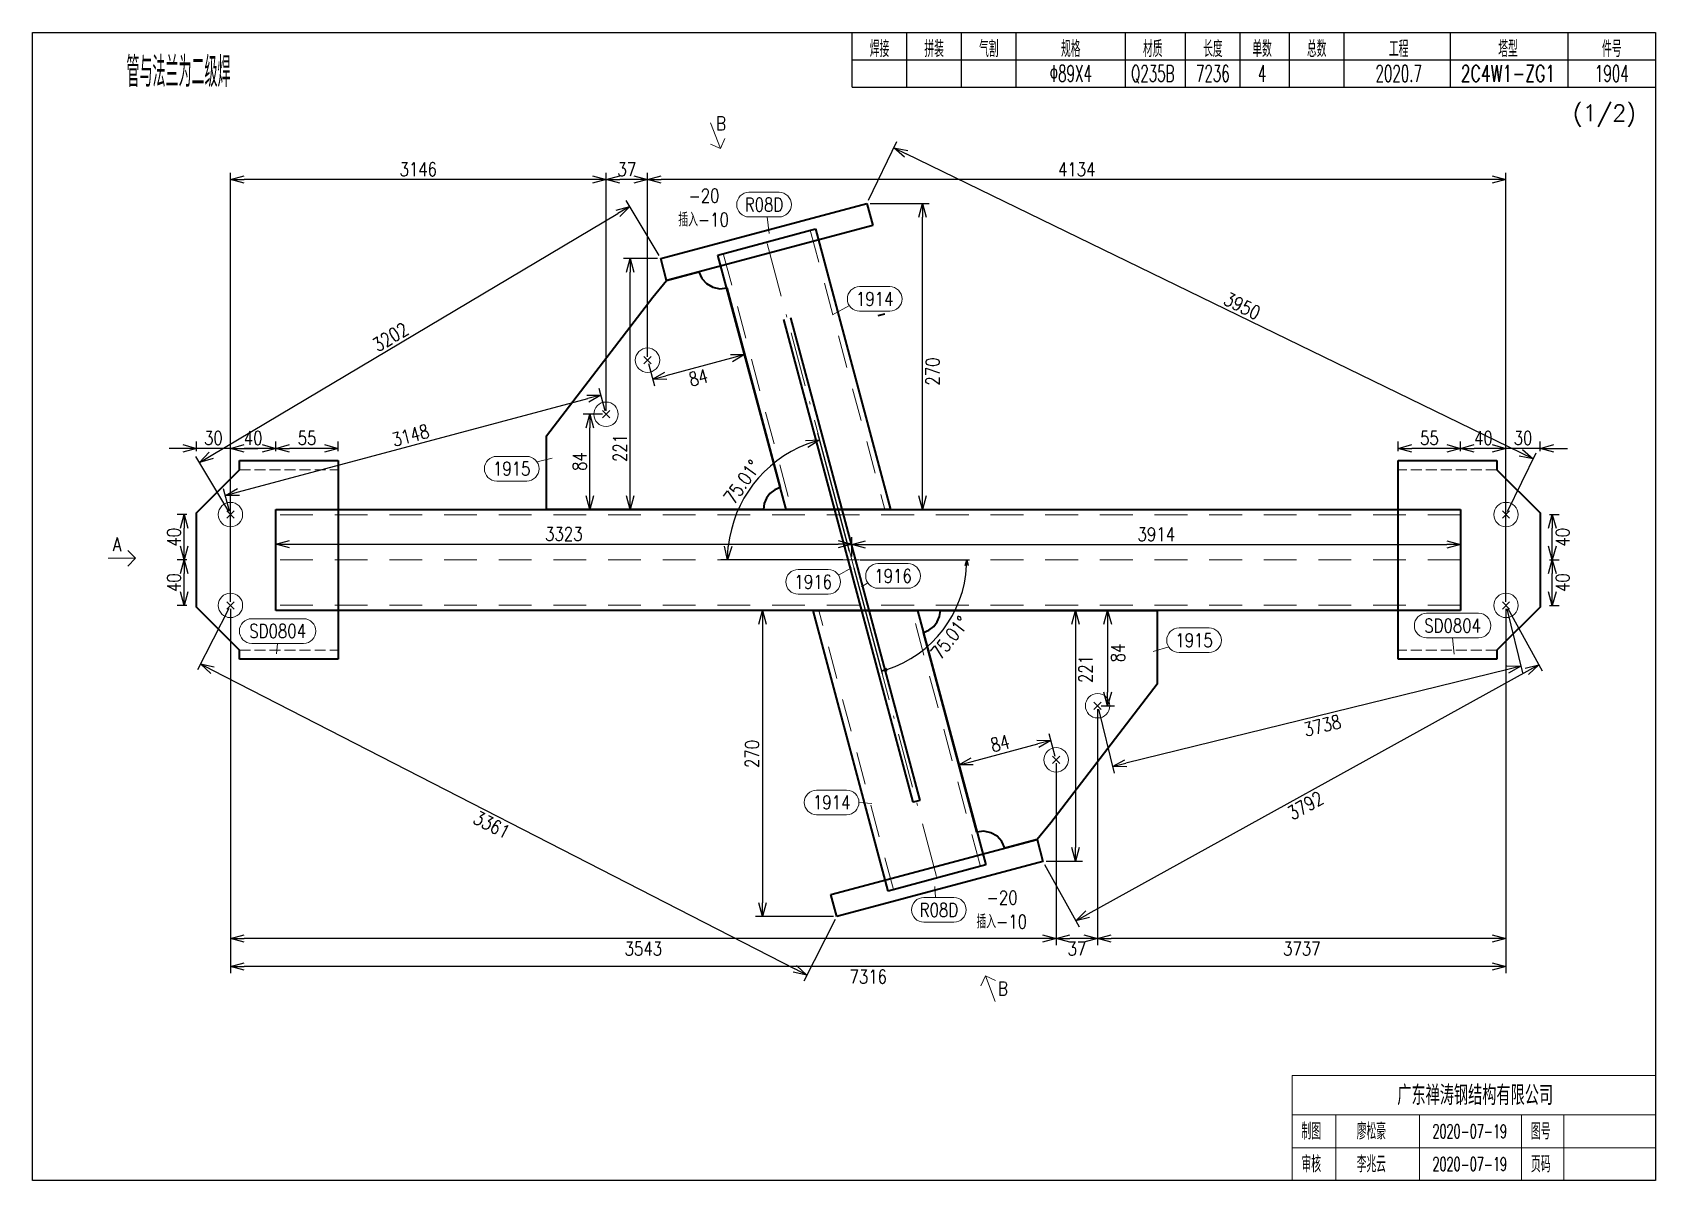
# Model space of a CAD drawing. Extents: x 154981 to 165753, y -86801 to -82885.
# Drawn here: x 157658.1 to 157955.1, y -84356.7 to -84146.7 of the extents above; entities that cross this region are included whole.
import ezdxf
from ezdxf.enums import TextEntityAlignment as Align

# ---------------------------------------------------------------- set-up
doc = ezdxf.new("R2010")
doc.units = 0
doc.header["$MEASUREMENT"] = 0
for name, pattern in [('虚线', [2.75, 2, -0.75]), ('长一点画线', [16.5, 10, -3, 0.5, -3]), ('长虚线', [10, 6, -4])]:
    doc.linetypes.add(name, pattern=pattern)
doc.layers.get('0').update_dxf_attribs({"linetype": 'CONTINUOUS', "lineweight": 25})
doc.layers.get('Defpoints').update_dxf_attribs({"linetype": 'CONTINUOUS'})
doc.layers.add('4', color=7, linetype='CONTINUOUS', lineweight=25)
doc.layers.add('5', color=7, linetype='CONTINUOUS', lineweight=25)
doc.styles.add('DimFont', font='simplex.shx', dxfattribs={"width": 0.8, "bigfont": 'gbhzfs.shx'})
doc.styles.get("Standard").update_dxf_attribs({"font": 'simplex.shx', "width": 0.7, "height": 3, "bigfont": 'gbhzfs.shx'})
doc.dimstyles.new('DHDxfDimStyleOpen30', dxfattribs={"dimtxt": 2.5, "dimasz": 2.5, "dimexe": 1.25, "dimexo": 0.625, "dimtad": 2, "dimtxsty": 'DimFont', "dimblk": 'OPEN30', "dimblk1": 'OPEN30', "dimblk2": 'OPEN30', "dimcen": 2.5, "dimadec": 0, "dimazin": 0, "dimtfac": 1, "dimtmove": 0, "dimatfit": 3, "dimfxl": 0, "dimarcsym": 0})

msp = doc.modelspace()

# ---------------------------------------------------------------- texts
at = {"layer": '4', "color": 1, "linetype": 'Continuous', "lineweight": 25}
for s, height, width, p in [('焊接', 3, 0.7, (157813.11666, -84149.66733)), ('拼装', 3, 0.7, (157823.11666, -84149.66733)), ('气割', 3, 0.7, (157833.11666, -84149.66733)), ('规格', 3, 0.7, (157848.11666, -84149.66733)), ('材质', 3, 0.7, (157863.11666, -84149.66733)), ('长度', 3, 0.7, (157874.11666, -84149.66733)), ('单数', 3, 0.7, (157883.11666, -84149.66733)), ('总数', 3, 0.7, (157893.11666, -84149.66733)), ('工程', 3, 0.7, (157908.11666, -84149.66733)), ('塔型', 3, 0.7, (157928.11666, -84149.66733)), ('件号', 3, 0.6, (157947.11666, -84149.66733)), ('管与法兰为二级焊', 5.5125, 0.6, (157684.84244, -84153.8899)), ('Φ89X4', 3, 0.6, (157848.11666, -84154.16733)), ('Q235B', 3, 0.6, (157863.11666, -84154.16733)), ('7236', 3, 0.6, (157874.11666, -84154.16733)), ('4', 3, 0.6, (157883.11666, -84154.16733)), ('2020.7', 3, 0.6, (157908.11666, -84154.16733)), ('2C4W1-ZG1', 3, 0.7, (157928.11666, -84154.16733)), ('1904', 3, 0.6, (157947.11666, -84154.16733))]:
    msp.add_text(s, height=height, dxfattribs=dict(at, width=width)).set_placement(p, align=Align.MIDDLE_CENTER)
at = {"layer": '4', "color": 2, "linetype": 'Continuous', "lineweight": 25}
msp.add_text('(1/2)', height=3, dxfattribs=at).set_placement((157945.77091, -84161.39767), align=Align.MIDDLE_CENTER)
at = {"layer": '4', "color": 1, "linetype": 'Continuous', "lineweight": 13}
msp.add_text('广东禅涛钢结构有限公司', height=3.6, dxfattribs=at).set_placement((157922.11666, -84341.06733), align=Align.MIDDLE_CENTER)
for s, height, width, p in [('制图', 3, 0.8, (157892.11666, -84347.66733)), ('廖松豪', 3, 0.7, (157903.11666, -84347.66733)), ('2020-07-19', 2.5, 0.6, (157921.11666, -84347.66733)), ('图号', 3, 0.8, (157934.11666, -84347.66733)), ('审核', 3, 0.8, (157892.11666, -84353.66733)), ('李兆云', 3, 0.7, (157903.11666, -84353.66733)), ('2020-07-19', 2.5, 0.6, (157921.11666, -84353.66733)), ('页码', 3, 0.8, (157934.11666, -84353.66733))]:
    msp.add_text(s, height=height, dxfattribs=dict(at, width=width)).set_placement(p, align=Align.MIDDLE_CENTER)
at = {"layer": '5', "color": 6, "linetype": 'Continuous', "lineweight": 13, "width": 0.8}
for s, p in [('B', (157784.10232, -84163.31566)), ('A', (157673.5939, -84240.28391)), ('B', (157835.68306, -84321.54258))]:
    msp.add_text(s, height=2.5, dxfattribs=at).set_placement(p, align=Align.MIDDLE_CENTER)
at = {"layer": '5', "color": 7, "linetype": 'Continuous', "lineweight": 18, "width": 0.8}
for s, p in [('-20', (157781.00324, -84176.53116)), ('插入-10', (157780.92279, -84180.90675)), ('-20', (157835.55486, -84304.91772)), ('插入-10', (157835.47441, -84309.29331))]:
    msp.add_text(s, height=2.5, dxfattribs=at).set_placement(p, align=Align.MIDDLE_CENTER)
at = {"layer": '5', "color": 6, "linetype": 'Continuous', "lineweight": 18, "width": 0.8}
for s, p in [('R08D', (157791.98246, -84178.15759)), ('1914', (157812.23125, -84195.39982)), ('1915', (157745.81297, -84226.4626)), ('1916', (157800.98246, -84247.15759)), ('1916', (157815.58677, -84246.08105)), ('SD0804', (157702.98246, -84256.15759)), ('SD0804', (157917.98246, -84255.15759)), ('1915', (157870.66733, -84257.83508)), ('1914', (157804.35426, -84287.49948)), ('R08D', (157823.98246, -84307.15759))]:
    msp.add_text(s, height=2.5, dxfattribs=at).set_placement(p, align=Align.MIDDLE_CENTER)

# ---------------------------------------------------------------- blocks, each defined once
blk = doc.blocks.new('_OPEN30')
at = {"color": 0, "linetype": 'ByBlock', "lineweight": -2}
for p, q in [((-1, 0.27), (0, 0)), ((0, 0), (-1, -0.27)), ((0, 0), (-1, 0))]:
    blk.add_line(p, q, dxfattribs=at)
blk = doc.blocks.new('*D210')
at = {"layer": '5', "color": 3, "linetype": 'Continuous', "lineweight": -2}
for p, q in [((157809.55, -84243.16), (157829.58, -84243.16)), ((157808.44, -84244.61), (157813.62, -84263.95))]:
    blk.add_line(p, q, dxfattribs=at)
blk.add_arc((157808.05, -84243.16), 21.03, 287.7143, 357.275, dxfattribs=at)
at = {"layer": 'Defpoints', "color": 0, "linetype": 'Continuous'}
for p in [(157808.05, -84243.16), (157809.05, -84243.16), (157808.31, -84244.12), (157827.11, -84252.05)]:
    blk.add_point(p, dxfattribs=at)
at = {"layer": '5', "color": 3, "linetype": 'Continuous', "lineweight": -2}
for p, rotation in [((157829.08, -84243.16), 88.63751925914083), ((157813.49, -84263.47), 196.3518063460729)]:
    blk.add_blockref('_OPEN30', p, dxfattribs=dict(at, rotation=rotation))
at = {"layer": '5', "color": 6, "linetype": 'Continuous', "lineweight": 18, "insert": (157826, -84257.38), "char_height": 2.5, "attachment_point": 5, "rotation": 51.6083, "style": 'DimFont'}
blk.add_mtext('75.01%%d', dxfattribs=at)
blk = doc.blocks.new('*D211')
at = {"layer": '5', "color": 3, "linetype": 'Continuous', "lineweight": -2}
for p, q in [((157807.63, -84241.59), (157801.85, -84219.99)), ((157806.43, -84243.16), (157784.06, -84243.16))]:
    blk.add_line(p, q, dxfattribs=at)
blk.add_arc((157808.05, -84243.16), 22.74, 111.292, 173.6973, dxfattribs=at)
at = {"layer": 'Defpoints', "color": 0, "linetype": 'Continuous'}
for p in [(157793.44, -84225.74), (157807.05, -84243.16), (157807.79, -84242.19), (157808.05, -84243.16)]:
    blk.add_point(p, dxfattribs=at)
at = {"layer": '5', "color": 3, "linetype": 'Continuous', "lineweight": -2, "xscale": 2.5, "yscale": 2.5, "zscale": 2.5}
for p, rotation in [((157802.17, -84221.19), 18.14066469993493), ((157785.31, -84243.16), 266.8486609044643)]:
    blk.add_blockref('_OPEN30', p, dxfattribs=dict(at, rotation=rotation))
at = {"layer": '5', "color": 4, "linetype": 'Continuous', "lineweight": 18, "insert": (157788, -84228.88), "char_height": 2.5, "attachment_point": 5, "rotation": 54.5513, "style": 'DimFont'}
blk.add_mtext('75.01%%d', dxfattribs=at)
blk = doc.blocks.new('*D212')
at = {"layer": '5', "color": 3, "linetype": 'Continuous', "lineweight": -2}
for p, q in [((157694.35, -84252.09), (157694.35, -84313.63)), ((157845.44, -84280.33), (157845.44, -84313.63)), ((157842.94, -84312.38), (157696.85, -84312.38))]:
    blk.add_line(p, q, dxfattribs=at)
at = {"layer": 'Defpoints', "color": 0, "linetype": 'Continuous'}
for p in [(157694.35, -84251.46), (157845.44, -84279.71), (157694.35, -84312.38)]:
    blk.add_point(p, dxfattribs=at)
at = {"layer": '5', "color": 3, "linetype": 'Continuous', "lineweight": -2, "xscale": 2.5, "yscale": 2.5, "zscale": 2.5, "rotation": 180}
blk.add_blockref('_OPEN30', (157694.35, -84312.38), dxfattribs=at)
at = {"layer": '5', "color": 3, "linetype": 'Continuous', "lineweight": -2, "xscale": 2.5, "yscale": 2.5, "zscale": 2.5}
blk.add_blockref('_OPEN30', (157845.44, -84312.38), dxfattribs=at)
at = {"layer": '5', "color": 6, "linetype": 'Continuous', "lineweight": 18, "insert": (157769.89, -84314.25), "char_height": 2.5, "attachment_point": 5, "line_spacing_factor": 0.6, "style": 'DimFont'}
blk.add_mtext('3543', dxfattribs=at)
blk = doc.blocks.new('*D213')
at = {"layer": '5', "color": 3, "linetype": 'Continuous', "lineweight": -2}
for p, q in [((157853.02, -84270.45), (157853.02, -84313.63)), ((157845.44, -84280.33), (157845.44, -84313.63)), ((157850.52, -84312.38), (157847.94, -84312.38))]:
    blk.add_line(p, q, dxfattribs=at)
at = {"layer": 'Defpoints', "color": 0, "linetype": 'Continuous'}
for p in [(157853.02, -84269.83), (157845.44, -84279.71), (157845.44, -84312.38)]:
    blk.add_point(p, dxfattribs=at)
at = {"layer": '5', "color": 3, "linetype": 'Continuous', "lineweight": -2, "xscale": 2.5, "yscale": 2.5, "zscale": 2.5, "rotation": 180}
blk.add_blockref('_OPEN30', (157845.44, -84312.38), dxfattribs=at)
at = {"layer": '5', "color": 3, "linetype": 'Continuous', "lineweight": -2, "xscale": 2.5, "yscale": 2.5, "zscale": 2.5}
blk.add_blockref('_OPEN30', (157853.02, -84312.38), dxfattribs=at)
at = {"layer": '5', "color": 6, "linetype": 'Continuous', "lineweight": 18, "insert": (157849.23, -84314.25), "char_height": 2.5, "attachment_point": 5, "line_spacing_factor": 0.6, "style": 'DimFont'}
blk.add_mtext('37', dxfattribs=at)
blk = doc.blocks.new('*D214')
at = {"layer": '5', "color": 3, "linetype": 'Continuous', "lineweight": -2}
for p, q in [((157927.75, -84252.09), (157927.75, -84313.63)), ((157853.02, -84270.45), (157853.02, -84313.63)), ((157925.25, -84312.38), (157855.52, -84312.38))]:
    blk.add_line(p, q, dxfattribs=at)
at = {"layer": 'Defpoints', "color": 0, "linetype": 'Continuous'}
for p in [(157927.75, -84251.46), (157853.02, -84269.83), (157853.02, -84312.38)]:
    blk.add_point(p, dxfattribs=at)
at = {"layer": '5', "color": 3, "linetype": 'Continuous', "lineweight": -2, "xscale": 2.5, "yscale": 2.5, "zscale": 2.5, "rotation": 180}
blk.add_blockref('_OPEN30', (157853.02, -84312.38), dxfattribs=at)
at = {"layer": '5', "color": 3, "linetype": 'Continuous', "lineweight": -2, "xscale": 2.5, "yscale": 2.5, "zscale": 2.5}
blk.add_blockref('_OPEN30', (157927.75, -84312.38), dxfattribs=at)
at = {"layer": '5', "color": 6, "linetype": 'Continuous', "lineweight": 18, "insert": (157890.39, -84314.25), "char_height": 2.5, "attachment_point": 5, "line_spacing_factor": 0.6, "style": 'DimFont'}
blk.add_mtext('3737', dxfattribs=at)
blk = doc.blocks.new('*D215')
at = {"layer": '5', "color": 3, "linetype": 'Continuous', "lineweight": -2}
for p, q in [((157694.35, -84250.84), (157694.35, -84172.32)), ((157763.07, -84215.87), (157763.07, -84172.32)), ((157760.57, -84173.57), (157696.85, -84173.57))]:
    blk.add_line(p, q, dxfattribs=at)
at = {"layer": 'Defpoints', "color": 0, "linetype": 'Continuous'}
for p in [(157694.35, -84173.57), (157763.07, -84216.5), (157694.35, -84251.46)]:
    blk.add_point(p, dxfattribs=at)
at = {"layer": '5', "color": 3, "linetype": 'Continuous', "lineweight": -2, "xscale": 2.5, "yscale": 2.5, "zscale": 2.5, "rotation": 180}
blk.add_blockref('_OPEN30', (157694.35, -84173.57), dxfattribs=at)
at = {"layer": '5', "color": 3, "linetype": 'Continuous', "lineweight": -2, "xscale": 2.5, "yscale": 2.5, "zscale": 2.5}
blk.add_blockref('_OPEN30', (157763.07, -84173.57), dxfattribs=at)
at = {"layer": '5', "color": 6, "linetype": 'Continuous', "lineweight": 18, "insert": (157728.71, -84171.7), "char_height": 2.5, "attachment_point": 5, "line_spacing_factor": 0.6, "style": 'DimFont'}
blk.add_mtext('3146', dxfattribs=at)
blk = doc.blocks.new('*D216')
at = {"layer": '5', "color": 3, "linetype": 'Continuous', "lineweight": -2}
for p, q in [((157763.07, -84215.87), (157763.07, -84172.32)), ((157770.66, -84205.99), (157770.66, -84172.32)), ((157768.16, -84173.57), (157765.57, -84173.57))]:
    blk.add_line(p, q, dxfattribs=at)
at = {"layer": 'Defpoints', "color": 0, "linetype": 'Continuous'}
for p in [(157763.07, -84173.57), (157770.66, -84206.61), (157763.07, -84216.5)]:
    blk.add_point(p, dxfattribs=at)
at = {"layer": '5', "color": 3, "linetype": 'Continuous', "lineweight": -2, "xscale": 2.5, "yscale": 2.5, "zscale": 2.5, "rotation": 180}
blk.add_blockref('_OPEN30', (157763.07, -84173.57), dxfattribs=at)
at = {"layer": '5', "color": 3, "linetype": 'Continuous', "lineweight": -2, "xscale": 2.5, "yscale": 2.5, "zscale": 2.5}
blk.add_blockref('_OPEN30', (157770.66, -84173.57), dxfattribs=at)
at = {"layer": '5', "color": 6, "linetype": 'Continuous', "lineweight": 18, "insert": (157766.87, -84171.7), "char_height": 2.5, "attachment_point": 5, "line_spacing_factor": 0.6, "style": 'DimFont'}
blk.add_mtext('37', dxfattribs=at)
blk = doc.blocks.new('*D217')
at = {"layer": '5', "color": 3, "linetype": 'Continuous', "lineweight": -2}
for p, q in [((157770.66, -84205.99), (157770.66, -84172.32)), ((157927.75, -84250.84), (157927.75, -84172.32)), ((157925.25, -84173.57), (157773.16, -84173.57))]:
    blk.add_line(p, q, dxfattribs=at)
at = {"layer": 'Defpoints', "color": 0, "linetype": 'Continuous'}
for p in [(157770.66, -84173.57), (157770.66, -84206.61), (157927.75, -84251.46)]:
    blk.add_point(p, dxfattribs=at)
at = {"layer": '5', "color": 3, "linetype": 'Continuous', "lineweight": -2, "xscale": 2.5, "yscale": 2.5, "zscale": 2.5, "rotation": 180}
blk.add_blockref('_OPEN30', (157770.66, -84173.57), dxfattribs=at)
at = {"layer": '5', "color": 3, "linetype": 'Continuous', "lineweight": -2, "xscale": 2.5, "yscale": 2.5, "zscale": 2.5}
blk.add_blockref('_OPEN30', (157927.75, -84173.57), dxfattribs=at)
at = {"layer": '5', "color": 6, "linetype": 'Continuous', "lineweight": 18, "insert": (157849.21, -84171.7), "char_height": 2.5, "attachment_point": 5, "line_spacing_factor": 0.6, "style": 'DimFont'}
blk.add_mtext('4134', dxfattribs=at)
blk = doc.blocks.new('*D218')
at = {"layer": '5', "color": 3, "linetype": 'Continuous', "lineweight": -2}
for p, q in [((157694.35, -84252.09), (157694.35, -84318.75)), ((157927.75, -84252.09), (157927.75, -84318.75)), ((157925.25, -84317.5), (157696.85, -84317.5))]:
    blk.add_line(p, q, dxfattribs=at)
at = {"layer": 'Defpoints', "color": 0, "linetype": 'Continuous'}
for p in [(157694.35, -84251.46), (157927.75, -84251.46), (157694.35, -84317.5)]:
    blk.add_point(p, dxfattribs=at)
at = {"layer": '5', "color": 3, "linetype": 'Continuous', "lineweight": -2, "xscale": 2.5, "yscale": 2.5, "zscale": 2.5, "rotation": 180}
blk.add_blockref('_OPEN30', (157694.35, -84317.5), dxfattribs=at)
at = {"layer": '5', "color": 3, "linetype": 'Continuous', "lineweight": -2, "xscale": 2.5, "yscale": 2.5, "zscale": 2.5}
blk.add_blockref('_OPEN30', (157927.75, -84317.5), dxfattribs=at)
at = {"layer": '5', "color": 6, "linetype": 'Continuous', "lineweight": 18, "insert": (157811.05, -84319.38), "char_height": 2.5, "attachment_point": 5, "line_spacing_factor": 0.6, "style": 'DimFont'}
blk.add_mtext('7316', dxfattribs=at)
blk = doc.blocks.new('*D219')
at = {"layer": '5', "color": 3, "linetype": 'Continuous', "lineweight": -2}
for p, q in [((157845.28, -84279.11), (157844.16, -84274.94)), ((157828.45, -84283.61), (157827.33, -84279.44)), ((157830.07, -84280), (157842.07, -84276.79))]:
    blk.add_line(p, q, dxfattribs=at)
at = {"layer": 'Defpoints', "color": 0, "linetype": 'Continuous'}
for p in [(157844.48, -84276.15), (157845.44, -84279.71), (157828.61, -84284.21)]:
    blk.add_point(p, dxfattribs=at)
at = {"layer": '5', "color": 3, "linetype": 'Continuous', "lineweight": -2, "xscale": 2.5, "yscale": 2.5, "zscale": 2.5}
for p, rotation in [((157844.48, -84276.15), 14.98932560560246), ((157827.66, -84280.65), 194.9893256056025)]:
    blk.add_blockref('_OPEN30', p, dxfattribs=dict(at, rotation=rotation))
at = {"layer": '5', "color": 6, "linetype": 'Continuous', "lineweight": 18, "insert": (157835.17, -84276.7), "char_height": 2.5, "attachment_point": 5, "rotation": 14.9893, "line_spacing_factor": 0.6, "style": 'DimFont'}
blk.add_mtext('84', dxfattribs=at)
blk = doc.blocks.new('*D220')
at = {"layer": '5', "color": 3, "linetype": 'Continuous', "lineweight": -2}
for p, q in [((157853.65, -84252.4), (157856.11, -84252.4)), ((157854.86, -84254.9), (157854.86, -84267.33)), ((157853.65, -84269.83), (157856.11, -84269.83))]:
    blk.add_line(p, q, dxfattribs=at)
at = {"layer": 'Defpoints', "color": 0, "linetype": 'Continuous'}
for p in [(157853.02, -84252.4), (157853.02, -84269.83), (157854.86, -84269.83)]:
    blk.add_point(p, dxfattribs=at)
at = {"layer": '5', "color": 3, "linetype": 'Continuous', "lineweight": -2, "xscale": 2.5, "yscale": 2.5, "zscale": 2.5}
for p, rotation in [((157854.86, -84252.4), 90), ((157854.86, -84269.83), 270)]:
    blk.add_blockref('_OPEN30', p, dxfattribs=dict(at, rotation=rotation))
at = {"layer": '5', "color": 6, "linetype": 'Continuous', "lineweight": 18, "insert": (157856.73, -84260.16), "char_height": 2.5, "attachment_point": 5, "rotation": 90, "line_spacing_factor": 0.6, "style": 'DimFont'}
blk.add_mtext('84', dxfattribs=at)
blk = doc.blocks.new('*D221')
at = {"layer": '5', "color": 3, "linetype": 'Continuous', "lineweight": -2}
for p, q in [((157762.45, -84216.5), (157758.86, -84216.5)), ((157760.11, -84231.42), (157760.11, -84219)), ((157762.45, -84233.92), (157758.86, -84233.92))]:
    blk.add_line(p, q, dxfattribs=at)
at = {"layer": 'Defpoints', "color": 0, "linetype": 'Continuous'}
for p in [(157760.11, -84216.5), (157763.07, -84216.5), (157763.07, -84233.92)]:
    blk.add_point(p, dxfattribs=at)
at = {"layer": '5', "color": 3, "linetype": 'Continuous', "lineweight": -2, "xscale": 2.5, "yscale": 2.5, "zscale": 2.5}
for p, rotation in [((157760.11, -84216.5), 90), ((157760.11, -84233.92), 270)]:
    blk.add_blockref('_OPEN30', p, dxfattribs=dict(at, rotation=rotation))
at = {"layer": '5', "color": 6, "linetype": 'Continuous', "lineweight": 18, "insert": (157758.23, -84225.16), "char_height": 2.5, "attachment_point": 5, "rotation": 90, "line_spacing_factor": 0.6, "style": 'DimFont'}
blk.add_mtext('84', dxfattribs=at)
blk = doc.blocks.new('*D222')
at = {"layer": '5', "color": 3, "linetype": 'Continuous', "lineweight": -2}
for p, q in [((157787.66, -84202.71), (157788.75, -84206.81)), ((157770.82, -84207.22), (157771.92, -84211.31)), ((157786.01, -84206.25), (157774.01, -84209.46))]:
    blk.add_line(p, q, dxfattribs=at)
at = {"layer": 'Defpoints', "color": 0, "linetype": 'Continuous'}
for p in [(157787.49, -84202.11), (157770.66, -84206.61), (157771.59, -84210.11)]:
    blk.add_point(p, dxfattribs=at)
at = {"layer": '5', "color": 3, "linetype": 'Continuous', "lineweight": -2, "xscale": 2.5, "yscale": 2.5, "zscale": 2.5}
for p, rotation in [((157788.43, -84205.6), 14.989325605646), ((157771.59, -84210.11), 194.989325605646)]:
    blk.add_blockref('_OPEN30', p, dxfattribs=dict(at, rotation=rotation))
at = {"layer": '5', "color": 6, "linetype": 'Continuous', "lineweight": 18, "insert": (157779.97, -84209.8), "char_height": 2.5, "attachment_point": 5, "rotation": 14.9893, "line_spacing_factor": 0.6, "style": 'DimFont'}
blk.add_mtext('84', dxfattribs=at)
blk = doc.blocks.new('*D223')
at = {"layer": '5', "color": 3, "linetype": 'Continuous', "lineweight": -2}
for p, q in [((157694.06, -84252.02), (157688.29, -84263.28)), ((157691.08, -84263.31), (157797.59, -84317.94)), ((157805.02, -84308.94), (157799.25, -84320.2))]:
    blk.add_line(p, q, dxfattribs=at)
at = {"layer": 'Defpoints', "color": 0, "linetype": 'Continuous'}
for p in [(157694.35, -84251.46), (157805.31, -84308.38), (157799.82, -84319.08)]:
    blk.add_point(p, dxfattribs=at)
at = {"layer": '5', "color": 3, "linetype": 'Continuous', "lineweight": -2, "xscale": 2.5, "yscale": 2.5, "zscale": 2.5}
for p, rotation in [((157688.86, -84262.17), 152.844619736021), ((157799.82, -84319.08), 332.8446197360211)]:
    blk.add_blockref('_OPEN30', p, dxfattribs=dict(at, rotation=rotation))
at = {"layer": '5', "color": 6, "linetype": 'Continuous', "lineweight": 18, "insert": (157742.15, -84291.61), "char_height": 2.5, "attachment_point": 5, "rotation": 332.8446, "line_spacing_factor": 0.6, "style": 'DimFont'}
blk.add_mtext('3361', dxfattribs=at)
blk = doc.blocks.new('*D224')
at = {"layer": '5', "color": 3, "linetype": 'Continuous', "lineweight": -2}
for p, q in [((157927.9, -84252.07), (157930.78, -84263.8)), ((157928.06, -84263.18), (157858.18, -84280.35)), ((157853.17, -84270.43), (157856.05, -84282.16))]:
    blk.add_line(p, q, dxfattribs=at)
at = {"layer": 'Defpoints', "color": 0, "linetype": 'Continuous'}
for p in [(157927.75, -84251.46), (157853.02, -84269.83), (157855.76, -84280.95)]:
    blk.add_point(p, dxfattribs=at)
at = {"layer": '5', "color": 3, "linetype": 'Continuous', "lineweight": -2, "xscale": 2.5, "yscale": 2.5, "zscale": 2.5}
for p, rotation in [((157930.49, -84262.58), 13.80533915387494), ((157855.76, -84280.95), 193.8053391538749)]:
    blk.add_blockref('_OPEN30', p, dxfattribs=dict(at, rotation=rotation))
at = {"layer": '5', "color": 6, "linetype": 'Continuous', "lineweight": 18, "insert": (157894.14, -84273.45), "char_height": 2.5, "attachment_point": 5, "rotation": 13.8053, "line_spacing_factor": 0.6, "style": 'DimFont'}
blk.add_mtext('3738', dxfattribs=at)
blk = doc.blocks.new('*D225')
at = {"layer": '5', "color": 3, "linetype": 'Continuous', "lineweight": -2}
for p, q in [((157928.06, -84252.01), (157934.36, -84263.42)), ((157931.57, -84263.54), (157851.21, -84307.94)), ((157843.32, -84298.83), (157849.63, -84310.24))]:
    blk.add_line(p, q, dxfattribs=at)
at = {"layer": 'Defpoints', "color": 0, "linetype": 'Continuous'}
for p in [(157927.75, -84251.46), (157843.02, -84298.28), (157849.02, -84309.15)]:
    blk.add_point(p, dxfattribs=at)
at = {"layer": '5', "color": 3, "linetype": 'Continuous', "lineweight": -2, "xscale": 2.5, "yscale": 2.5, "zscale": 2.5}
for p, rotation in [((157933.76, -84262.33), 28.92327149884759), ((157849.02, -84309.15), 208.9232714988476)]:
    blk.add_blockref('_OPEN30', p, dxfattribs=dict(at, rotation=rotation))
at = {"layer": '5', "color": 6, "linetype": 'Continuous', "lineweight": 18, "insert": (157891.05, -84288.07), "char_height": 2.5, "attachment_point": 5, "rotation": 28.9233, "line_spacing_factor": 0.6, "style": 'DimFont'}
blk.add_mtext('3792', dxfattribs=at)
blk = doc.blocks.new('*D226')
at = {"layer": '5', "color": 3, "linetype": 'Continuous', "lineweight": -2}
for p, q in [((157695.83, -84230.71), (157759.73, -84213.65)), ((157762.91, -84215.89), (157761.82, -84211.8)), ((157694.18, -84234.25), (157693.09, -84230.15))]:
    blk.add_line(p, q, dxfattribs=at)
at = {"layer": 'Defpoints', "color": 0, "linetype": 'Continuous'}
for p in [(157762.14, -84213), (157763.07, -84216.5), (157694.35, -84234.85)]:
    blk.add_point(p, dxfattribs=at)
at = {"layer": '5', "color": 3, "linetype": 'Continuous', "lineweight": -2, "xscale": 2.5, "yscale": 2.5, "zscale": 2.5}
for p, rotation in [((157762.14, -84213), 14.95188474047255), ((157693.41, -84231.36), 194.9518847404725)]:
    blk.add_blockref('_OPEN30', p, dxfattribs=dict(at, rotation=rotation))
at = {"layer": '5', "color": 6, "linetype": 'Continuous', "lineweight": 18, "insert": (157727.3, -84220.37), "char_height": 2.5, "attachment_point": 5, "rotation": 14.9519, "line_spacing_factor": 0.6, "style": 'DimFont'}
blk.add_mtext('3148', dxfattribs=at)
blk = doc.blocks.new('*D227')
at = {"layer": '5', "color": 3, "linetype": 'Continuous', "lineweight": -2}
for p, q in [((157772.77, -84187.49), (157766.77, -84177.42)), ((157690.82, -84224.04), (157765.26, -84179.77)), ((157694.03, -84234.31), (157688.04, -84224.24))]:
    blk.add_line(p, q, dxfattribs=at)
at = {"layer": 'Defpoints', "color": 0, "linetype": 'Continuous'}
for p in [(157767.41, -84178.49), (157773.08, -84188.03), (157694.35, -84234.85)]:
    blk.add_point(p, dxfattribs=at)
at = {"layer": '5', "color": 3, "linetype": 'Continuous', "lineweight": -2, "xscale": 2.5, "yscale": 2.5, "zscale": 2.5}
for p, rotation in [((157767.41, -84178.49), 30.73731905446522), ((157688.67, -84225.31), 210.7373190544652)]:
    blk.add_blockref('_OPEN30', p, dxfattribs=dict(at, rotation=rotation))
at = {"layer": '5', "color": 6, "linetype": 'Continuous', "lineweight": 18, "insert": (157723.61, -84202.36), "char_height": 2.5, "attachment_point": 5, "rotation": 30.7373, "line_spacing_factor": 0.6, "style": 'DimFont'}
blk.add_mtext('3202', dxfattribs=at)
blk = doc.blocks.new('*D228')
at = {"layer": '5', "color": 3, "linetype": 'Continuous', "lineweight": -2}
for p, q in [((157811.07, -84177.37), (157816.3, -84166.63)), ((157930.46, -84223.58), (157818, -84168.85)), ((157928.03, -84234.29), (157933.25, -84223.55))]:
    blk.add_line(p, q, dxfattribs=at)
at = {"layer": 'Defpoints', "color": 0, "linetype": 'Continuous'}
for p in [(157815.75, -84167.75), (157810.79, -84177.93), (157927.75, -84234.85)]:
    blk.add_point(p, dxfattribs=at)
at = {"layer": '5', "color": 3, "linetype": 'Continuous', "lineweight": -2, "xscale": 2.5, "yscale": 2.5, "zscale": 2.5}
for p, rotation in [((157815.75, -84167.75), 154.05016616982), ((157932.71, -84224.67), 334.05016616982)]:
    blk.add_blockref('_OPEN30', p, dxfattribs=dict(at, rotation=rotation))
at = {"layer": '5', "color": 6, "linetype": 'Continuous', "lineweight": 18, "insert": (157879.48, -84196.68), "char_height": 2.5, "attachment_point": 5, "rotation": 334.0502, "line_spacing_factor": 0.6, "style": 'DimFont'}
blk.add_mtext('3950', dxfattribs=at)
blk = doc.blocks.new('*D229')
at = {"layer": '5', "color": 3, "linetype": 'Continuous', "lineweight": -2}
for p, q in [((157804.68, -84252.4), (157790.44, -84252.4)), ((157791.69, -84254.9), (157791.69, -84305.88)), ((157804.68, -84308.38), (157790.44, -84308.38))]:
    blk.add_line(p, q, dxfattribs=at)
at = {"layer": 'Defpoints', "color": 0, "linetype": 'Continuous'}
for p in [(157805.31, -84252.4), (157791.69, -84308.38), (157805.31, -84308.38)]:
    blk.add_point(p, dxfattribs=at)
at = {"layer": '5', "color": 3, "linetype": 'Continuous', "lineweight": -2, "xscale": 2.5, "yscale": 2.5, "zscale": 2.5}
for p, rotation in [((157791.69, -84252.4), 90), ((157791.69, -84308.38), 270)]:
    blk.add_blockref('_OPEN30', p, dxfattribs=dict(at, rotation=rotation))
at = {"layer": '5', "color": 4, "linetype": 'Continuous', "lineweight": 18, "insert": (157789.81, -84278.64), "char_height": 2.5, "attachment_point": 5, "rotation": 90, "line_spacing_factor": 0.6, "style": 'DimFont'}
blk.add_mtext('270', dxfattribs=at)
blk = doc.blocks.new('*D230')
at = {"layer": '5', "color": 3, "linetype": 'Continuous', "lineweight": -2}
for p, q in [((157843.64, -84252.4), (157850.23, -84252.4)), ((157848.98, -84254.9), (157848.98, -84295.78)), ((157843.64, -84298.28), (157850.23, -84298.28))]:
    blk.add_line(p, q, dxfattribs=at)
at = {"layer": 'Defpoints', "color": 0, "linetype": 'Continuous'}
for p in [(157843.02, -84252.4), (157843.02, -84298.28), (157848.98, -84298.28)]:
    blk.add_point(p, dxfattribs=at)
at = {"layer": '5', "color": 3, "linetype": 'Continuous', "lineweight": -2, "xscale": 2.5, "yscale": 2.5, "zscale": 2.5}
for p, rotation in [((157848.98, -84252.4), 90), ((157848.98, -84298.28), 270)]:
    blk.add_blockref('_OPEN30', p, dxfattribs=dict(at, rotation=rotation))
at = {"layer": '5', "color": 4, "linetype": 'Continuous', "lineweight": 18, "insert": (157850.85, -84263.1), "char_height": 2.5, "attachment_point": 5, "rotation": 90, "line_spacing_factor": 0.6, "style": 'DimFont'}
blk.add_mtext('221', dxfattribs=at)
blk = doc.blocks.new('*D231')
at = {"layer": '5', "color": 3, "linetype": 'Continuous', "lineweight": -2}
for p, q in [((157772.46, -84188.03), (157766.26, -84188.03)), ((157767.51, -84231.42), (157767.51, -84190.53)), ((157772.46, -84233.92), (157766.26, -84233.92))]:
    blk.add_line(p, q, dxfattribs=at)
at = {"layer": 'Defpoints', "color": 0, "linetype": 'Continuous'}
for p in [(157767.51, -84188.03), (157773.08, -84188.03), (157773.08, -84233.92)]:
    blk.add_point(p, dxfattribs=at)
at = {"layer": '5', "color": 3, "linetype": 'Continuous', "lineweight": -2, "xscale": 2.5, "yscale": 2.5, "zscale": 2.5}
for p, rotation in [((157767.51, -84188.03), 90), ((157767.51, -84233.92), 270)]:
    blk.add_blockref('_OPEN30', p, dxfattribs=dict(at, rotation=rotation))
at = {"layer": '5', "color": 4, "linetype": 'Continuous', "lineweight": 18, "insert": (157765.64, -84222.67), "char_height": 2.5, "attachment_point": 5, "rotation": 90, "line_spacing_factor": 0.6, "style": 'DimFont'}
blk.add_mtext('221', dxfattribs=at)
blk = doc.blocks.new('*D232')
at = {"layer": '5', "color": 3, "linetype": 'Continuous', "lineweight": -2}
for p, q in [((157811.42, -84177.93), (157822.23, -84177.93)), ((157820.98, -84231.42), (157820.98, -84180.43)), ((157811.42, -84233.92), (157822.23, -84233.92))]:
    blk.add_line(p, q, dxfattribs=at)
at = {"layer": 'Defpoints', "color": 0, "linetype": 'Continuous'}
for p in [(157810.79, -84177.93), (157820.98, -84177.93), (157810.79, -84233.92)]:
    blk.add_point(p, dxfattribs=at)
at = {"layer": '5', "color": 3, "linetype": 'Continuous', "lineweight": -2, "xscale": 2.5, "yscale": 2.5, "zscale": 2.5}
for p, rotation in [((157820.98, -84177.93), 90), ((157820.98, -84233.92), 270)]:
    blk.add_blockref('_OPEN30', p, dxfattribs=dict(at, rotation=rotation))
at = {"layer": '5', "color": 4, "linetype": 'Continuous', "lineweight": 18, "insert": (157822.85, -84208.69), "char_height": 2.5, "attachment_point": 5, "rotation": 90, "line_spacing_factor": 0.6, "style": 'DimFont'}
blk.add_mtext('270', dxfattribs=at)
blk = doc.blocks.new('板孔21.5')
at = {"layer": '5', "color": 7, "linetype": 'Continuous', "lineweight": 13}
for p, q in [((-0.3, -0.3), (0.3, 0.3)), ((0.3, -0.3), (-0.3, 0.3))]:
    blk.add_line(p, q, dxfattribs=at)
blk.add_circle((0, 0), 1, dxfattribs=at)
blk = doc.blocks.new('*D233')
at = {"layer": '5', "color": 3, "linetype": 'Continuous', "lineweight": -2}
for p, q in [((157686.37, -84234.85), (157684.62, -84234.85)), ((157685.87, -84240.66), (157685.87, -84237.35)), ((157686.37, -84243.16), (157684.62, -84243.16))]:
    blk.add_line(p, q, dxfattribs=at)
at = {"layer": 'Defpoints', "color": 0, "linetype": 'Continuous'}
for p in [(157685.87, -84234.85), (157686.99, -84234.85), (157686.99, -84243.16)]:
    blk.add_point(p, dxfattribs=at)
at = {"layer": '5', "color": 3, "linetype": 'Continuous', "lineweight": -2, "xscale": 2.5, "yscale": 2.5, "zscale": 2.5}
for p, rotation in [((157685.87, -84234.85), 90), ((157685.87, -84243.16), 270)]:
    blk.add_blockref('_OPEN30', p, dxfattribs=dict(at, rotation=rotation))
at = {"layer": '5', "color": 6, "linetype": 'Continuous', "lineweight": 18, "insert": (157683.99, -84239), "char_height": 2.5, "attachment_point": 5, "rotation": 90, "line_spacing_factor": 0.6, "style": 'DimFont'}
blk.add_mtext('40', dxfattribs=at)
blk = doc.blocks.new('*D234')
at = {"layer": '5', "color": 3, "linetype": 'Continuous', "lineweight": -2}
for p, q in [((157686.37, -84243.16), (157684.62, -84243.16)), ((157685.87, -84248.96), (157685.87, -84245.66)), ((157686.37, -84251.46), (157684.62, -84251.46))]:
    blk.add_line(p, q, dxfattribs=at)
at = {"layer": 'Defpoints', "color": 0, "linetype": 'Continuous'}
for p in [(157685.87, -84243.16), (157686.99, -84243.16), (157686.99, -84251.46)]:
    blk.add_point(p, dxfattribs=at)
at = {"layer": '5', "color": 3, "linetype": 'Continuous', "lineweight": -2, "xscale": 2.5, "yscale": 2.5, "zscale": 2.5}
for p, rotation in [((157685.87, -84243.16), 90), ((157685.87, -84251.46), 270)]:
    blk.add_blockref('_OPEN30', p, dxfattribs=dict(at, rotation=rotation))
at = {"layer": '5', "color": 6, "linetype": 'Continuous', "lineweight": 18, "insert": (157683.99, -84247.31), "char_height": 2.5, "attachment_point": 5, "rotation": 90, "line_spacing_factor": 0.6, "style": 'DimFont'}
blk.add_mtext('40', dxfattribs=at)
blk = doc.blocks.new('*D235')
at = {"layer": '5', "color": 3, "linetype": 'Continuous', "lineweight": -2}
for p, q in [((157685.62, -84222.74), (157683.12, -84222.74)), ((157688.12, -84223.24), (157688.12, -84221.49)), ((157694.35, -84222.74), (157688.12, -84222.74)), ((157694.35, -84223.24), (157694.35, -84221.49)), ((157696.85, -84222.74), (157699.35, -84222.74))]:
    blk.add_line(p, q, dxfattribs=at)
at = {"layer": 'Defpoints', "color": 0, "linetype": 'Continuous'}
for p in [(157688.12, -84222.74), (157688.12, -84223.86), (157694.35, -84223.86)]:
    blk.add_point(p, dxfattribs=at)
at = {"layer": '5', "color": 3, "linetype": 'Continuous', "lineweight": -2, "xscale": 2.5, "yscale": 2.5, "zscale": 2.5}
blk.add_blockref('_OPEN30', (157688.12, -84222.74), dxfattribs=at)
at = {"layer": '5', "color": 3, "linetype": 'Continuous', "lineweight": -2, "xscale": 2.5, "yscale": 2.5, "zscale": 2.5, "rotation": 180}
blk.add_blockref('_OPEN30', (157694.35, -84222.74), dxfattribs=at)
at = {"layer": '5', "color": 6, "linetype": 'Continuous', "lineweight": 18, "insert": (157691.23, -84220.86), "char_height": 2.5, "attachment_point": 5, "line_spacing_factor": 0.6, "style": 'DimFont'}
blk.add_mtext('30', dxfattribs=at)
blk = doc.blocks.new('*D236')
at = {"layer": '5', "color": 3, "linetype": 'Continuous', "lineweight": -2}
for p, q in [((157694.35, -84223.24), (157694.35, -84221.49)), ((157700.15, -84222.74), (157696.85, -84222.74)), ((157702.65, -84223.24), (157702.65, -84221.49))]:
    blk.add_line(p, q, dxfattribs=at)
at = {"layer": 'Defpoints', "color": 0, "linetype": 'Continuous'}
for p in [(157694.35, -84222.74), (157694.35, -84223.86), (157702.65, -84223.86)]:
    blk.add_point(p, dxfattribs=at)
at = {"layer": '5', "color": 3, "linetype": 'Continuous', "lineweight": -2, "xscale": 2.5, "yscale": 2.5, "zscale": 2.5, "rotation": 180}
blk.add_blockref('_OPEN30', (157694.35, -84222.74), dxfattribs=at)
at = {"layer": '5', "color": 3, "linetype": 'Continuous', "lineweight": -2, "xscale": 2.5, "yscale": 2.5, "zscale": 2.5}
blk.add_blockref('_OPEN30', (157702.65, -84222.74), dxfattribs=at)
at = {"layer": '5', "color": 6, "linetype": 'Continuous', "lineweight": 18, "insert": (157698.5, -84220.86), "char_height": 2.5, "attachment_point": 5, "line_spacing_factor": 0.6, "style": 'DimFont'}
blk.add_mtext('40', dxfattribs=at)
blk = doc.blocks.new('*D237')
at = {"layer": '5', "color": 3, "linetype": 'Continuous', "lineweight": -2}
for p, q in [((157702.65, -84223.24), (157702.65, -84221.49)), ((157711.57, -84222.74), (157705.15, -84222.74)), ((157714.07, -84223.24), (157714.07, -84221.49))]:
    blk.add_line(p, q, dxfattribs=at)
at = {"layer": 'Defpoints', "color": 0, "linetype": 'Continuous'}
for p in [(157702.65, -84222.74), (157702.65, -84223.86), (157714.07, -84223.86)]:
    blk.add_point(p, dxfattribs=at)
at = {"layer": '5', "color": 3, "linetype": 'Continuous', "lineweight": -2, "xscale": 2.5, "yscale": 2.5, "zscale": 2.5, "rotation": 180}
blk.add_blockref('_OPEN30', (157702.65, -84222.74), dxfattribs=at)
at = {"layer": '5', "color": 3, "linetype": 'Continuous', "lineweight": -2, "xscale": 2.5, "yscale": 2.5, "zscale": 2.5}
blk.add_blockref('_OPEN30', (157714.07, -84222.74), dxfattribs=at)
at = {"layer": '5', "color": 6, "linetype": 'Continuous', "lineweight": 18, "insert": (157708.36, -84220.86), "char_height": 2.5, "attachment_point": 5, "line_spacing_factor": 0.6, "style": 'DimFont'}
blk.add_mtext('55', dxfattribs=at)
blk = doc.blocks.new('*D238')
at = {"layer": '5', "color": 3, "linetype": 'Continuous', "lineweight": -2}
for p, q in [((157935.73, -84234.85), (157937.48, -84234.85)), ((157936.23, -84240.66), (157936.23, -84237.35)), ((157935.73, -84243.16), (157937.48, -84243.16))]:
    blk.add_line(p, q, dxfattribs=at)
at = {"layer": 'Defpoints', "color": 0, "linetype": 'Continuous'}
for p in [(157935.11, -84234.85), (157936.23, -84234.85), (157935.11, -84243.16)]:
    blk.add_point(p, dxfattribs=at)
at = {"layer": '5', "color": 3, "linetype": 'Continuous', "lineweight": -2, "xscale": 2.5, "yscale": 2.5, "zscale": 2.5}
for p, rotation in [((157936.23, -84234.85), 90), ((157936.23, -84243.16), 270)]:
    blk.add_blockref('_OPEN30', p, dxfattribs=dict(at, rotation=rotation))
at = {"layer": '5', "color": 6, "linetype": 'Continuous', "lineweight": 18, "insert": (157938.11, -84239), "char_height": 2.5, "attachment_point": 5, "rotation": 90, "line_spacing_factor": 0.6, "style": 'DimFont'}
blk.add_mtext('40', dxfattribs=at)
blk = doc.blocks.new('*D239')
at = {"layer": '5', "color": 3, "linetype": 'Continuous', "lineweight": -2}
for p, q in [((157935.73, -84243.16), (157937.48, -84243.16)), ((157936.23, -84248.96), (157936.23, -84245.66)), ((157935.73, -84251.46), (157937.48, -84251.46))]:
    blk.add_line(p, q, dxfattribs=at)
at = {"layer": 'Defpoints', "color": 0, "linetype": 'Continuous'}
for p in [(157935.11, -84243.16), (157936.23, -84243.16), (157935.11, -84251.46)]:
    blk.add_point(p, dxfattribs=at)
at = {"layer": '5', "color": 3, "linetype": 'Continuous', "lineweight": -2, "xscale": 2.5, "yscale": 2.5, "zscale": 2.5}
for p, rotation in [((157936.23, -84243.16), 90), ((157936.23, -84251.46), 270)]:
    blk.add_blockref('_OPEN30', p, dxfattribs=dict(at, rotation=rotation))
at = {"layer": '5', "color": 6, "linetype": 'Continuous', "lineweight": 18, "insert": (157938.11, -84247.31), "char_height": 2.5, "attachment_point": 5, "rotation": 90, "line_spacing_factor": 0.6, "style": 'DimFont'}
blk.add_mtext('40', dxfattribs=at)
blk = doc.blocks.new('*D240')
at = {"layer": '5', "color": 3, "linetype": 'Continuous', "lineweight": -2}
for p, q in [((157908.03, -84223.24), (157908.03, -84221.49)), ((157916.95, -84222.74), (157910.53, -84222.74)), ((157919.45, -84223.24), (157919.45, -84221.49))]:
    blk.add_line(p, q, dxfattribs=at)
at = {"layer": 'Defpoints', "color": 0, "linetype": 'Continuous'}
for p in [(157908.03, -84222.74), (157908.03, -84223.86), (157919.45, -84223.86)]:
    blk.add_point(p, dxfattribs=at)
at = {"layer": '5', "color": 3, "linetype": 'Continuous', "lineweight": -2, "xscale": 2.5, "yscale": 2.5, "zscale": 2.5, "rotation": 180}
blk.add_blockref('_OPEN30', (157908.03, -84222.74), dxfattribs=at)
at = {"layer": '5', "color": 3, "linetype": 'Continuous', "lineweight": -2, "xscale": 2.5, "yscale": 2.5, "zscale": 2.5}
blk.add_blockref('_OPEN30', (157919.45, -84222.74), dxfattribs=at)
at = {"layer": '5', "color": 6, "linetype": 'Continuous', "lineweight": 18, "insert": (157913.74, -84220.86), "char_height": 2.5, "attachment_point": 5, "line_spacing_factor": 0.6, "style": 'DimFont'}
blk.add_mtext('55', dxfattribs=at)
blk = doc.blocks.new('*D241')
at = {"layer": '5', "color": 3, "linetype": 'Continuous', "lineweight": -2}
for p, q in [((157919.45, -84223.24), (157919.45, -84221.49)), ((157925.25, -84222.74), (157921.95, -84222.74)), ((157927.75, -84223.24), (157927.75, -84221.49))]:
    blk.add_line(p, q, dxfattribs=at)
at = {"layer": 'Defpoints', "color": 0, "linetype": 'Continuous'}
for p in [(157919.45, -84222.74), (157919.45, -84223.86), (157927.75, -84223.86)]:
    blk.add_point(p, dxfattribs=at)
at = {"layer": '5', "color": 3, "linetype": 'Continuous', "lineweight": -2, "xscale": 2.5, "yscale": 2.5, "zscale": 2.5, "rotation": 180}
blk.add_blockref('_OPEN30', (157919.45, -84222.74), dxfattribs=at)
at = {"layer": '5', "color": 3, "linetype": 'Continuous', "lineweight": -2, "xscale": 2.5, "yscale": 2.5, "zscale": 2.5}
blk.add_blockref('_OPEN30', (157927.75, -84222.74), dxfattribs=at)
at = {"layer": '5', "color": 6, "linetype": 'Continuous', "lineweight": 18, "insert": (157923.6, -84220.86), "char_height": 2.5, "attachment_point": 5, "line_spacing_factor": 0.6, "style": 'DimFont'}
blk.add_mtext('40', dxfattribs=at)
blk = doc.blocks.new('*D242')
at = {"layer": '5', "color": 3, "linetype": 'Continuous', "lineweight": -2}
for p, q in [((157925.25, -84222.74), (157922.75, -84222.74)), ((157927.75, -84223.24), (157927.75, -84221.49)), ((157933.98, -84222.74), (157927.75, -84222.74)), ((157933.98, -84223.24), (157933.98, -84221.49)), ((157936.48, -84222.74), (157938.98, -84222.74))]:
    blk.add_line(p, q, dxfattribs=at)
at = {"layer": 'Defpoints', "color": 0, "linetype": 'Continuous'}
for p in [(157927.75, -84222.74), (157927.75, -84223.86), (157933.98, -84223.86)]:
    blk.add_point(p, dxfattribs=at)
at = {"layer": '5', "color": 3, "linetype": 'Continuous', "lineweight": -2, "xscale": 2.5, "yscale": 2.5, "zscale": 2.5}
blk.add_blockref('_OPEN30', (157927.75, -84222.74), dxfattribs=at)
at = {"layer": '5', "color": 3, "linetype": 'Continuous', "lineweight": -2, "xscale": 2.5, "yscale": 2.5, "zscale": 2.5, "rotation": 180}
blk.add_blockref('_OPEN30', (157933.98, -84222.74), dxfattribs=at)
at = {"layer": '5', "color": 6, "linetype": 'Continuous', "lineweight": 18, "insert": (157930.87, -84220.86), "char_height": 2.5, "attachment_point": 5, "line_spacing_factor": 0.6, "style": 'DimFont'}
blk.add_mtext('30', dxfattribs=at)
blk = doc.blocks.new('*D870')
at = {"layer": '5', "color": 3, "linetype": 'Continuous', "lineweight": -2}
for p, q in [((157702.65, -84242.53), (157702.65, -84239.01)), ((157705.15, -84240.26), (157805.55, -84240.26)), ((157808.05, -84242.53), (157808.05, -84239.01))]:
    blk.add_line(p, q, dxfattribs=at)
at = {"layer": 'Defpoints', "color": 0, "linetype": 'Continuous'}
for p in [(157808.05, -84240.26), (157702.65, -84243.16), (157808.05, -84243.16)]:
    blk.add_point(p, dxfattribs=at)
at = {"layer": '5', "color": 3, "linetype": 'Continuous', "lineweight": -2, "xscale": 2.5, "yscale": 2.5, "zscale": 2.5, "rotation": 180}
blk.add_blockref('_OPEN30', (157702.65, -84240.26), dxfattribs=at)
at = {"layer": '5', "color": 3, "linetype": 'Continuous', "lineweight": -2, "xscale": 2.5, "yscale": 2.5, "zscale": 2.5}
blk.add_blockref('_OPEN30', (157808.05, -84240.26), dxfattribs=at)
at = {"layer": '5', "color": 6, "linetype": 'Continuous', "lineweight": 18, "insert": (157755.35, -84238.39), "char_height": 2.5, "attachment_point": 5, "style": 'DimFont'}
blk.add_mtext('3323', dxfattribs=at)
blk = doc.blocks.new('*D871')
at = {"layer": '5', "color": 3, "linetype": 'Continuous', "lineweight": -2}
for p, q in [((157808.05, -84242.53), (157808.05, -84239.07)), ((157810.55, -84240.32), (157916.95, -84240.32)), ((157919.45, -84242.53), (157919.45, -84239.07))]:
    blk.add_line(p, q, dxfattribs=at)
at = {"layer": 'Defpoints', "color": 0, "linetype": 'Continuous'}
for p in [(157919.45, -84240.32), (157808.05, -84243.16), (157919.45, -84243.16)]:
    blk.add_point(p, dxfattribs=at)
at = {"layer": '5', "color": 3, "linetype": 'Continuous', "lineweight": -2, "xscale": 2.5, "yscale": 2.5, "zscale": 2.5, "rotation": 180}
blk.add_blockref('_OPEN30', (157808.05, -84240.32), dxfattribs=at)
at = {"layer": '5', "color": 3, "linetype": 'Continuous', "lineweight": -2, "xscale": 2.5, "yscale": 2.5, "zscale": 2.5}
blk.add_blockref('_OPEN30', (157919.45, -84240.32), dxfattribs=at)
at = {"layer": '5', "color": 6, "linetype": 'Continuous', "lineweight": 18, "insert": (157863.75, -84238.44), "char_height": 2.5, "attachment_point": 5, "style": 'DimFont'}
blk.add_mtext('3914', dxfattribs=at)
blk = doc.blocks.new('CTDHK')
at = {"color": 0, "linetype": 'Continuous'}
for p, q in [((0, 210), (297, 210)), ((0, 0), (0, 210)), ((297, 210), (297, 0)), ((297, 0), (0, 0))]:
    blk.add_line(p, q, dxfattribs=at)

# ---------------------------------------------------------------- dimensions: what is measured, and where the dimension line sits
at = {"layer": '5', "color": 3, "linetype": 'Continuous', "lineweight": 18}
for base, p1, p2, angle, text, override, picture, middle, dimtype in [((157815.74879, -84167.7536), (157927.75296, -84234.8516), (157810.79456, -84177.93388), 154.0501662, '3950', {"dimtxt": 2.5, "dimclrd": 3, "dimclre": 3, "dimclrt": 6}, '*D228', (157878.65778, -84198.36822), 161), ((157694.34616, -84173.57134), (157763.07396, -84216.49788), (157694.34616, -84251.46358), 180, '3146', {"dimtxt": 2.5, "dimclrd": 3, "dimclre": 3, "dimclrt": 6}, '*D215', (157728.71006, -84173.57134), 160), ((157763.07396, -84173.57134), (157770.65878, -84206.61389), (157763.07396, -84216.49788), 180, '37', {"dimtxt": 2.5, "dimclrd": 3, "dimclre": 3, "dimclrt": 6}, '*D216', (157766.86637, -84173.57134), 160), ((157770.65878, -84173.57134), (157927.75296, -84251.46358), (157770.65878, -84206.61389), 180, '4134', {"dimtxt": 2.5, "dimclrd": 3, "dimclre": 3, "dimclrt": 6}, '*D217', (157849.20587, -84173.57134), 160), ((157767.41342, -84178.49331), (157694.34616, -84234.8516), (157773.0847, -84188.03068), 30.7373191, '3202', {"dimtxt": 2.5, "dimclrd": 3, "dimclre": 3, "dimclrt": 6}, '*D227', (157724.56923, -84203.97009), 161), ((157820.97676, -84177.93388), (157810.79456, -84233.91717), (157810.79456, -84177.93388), 90, '270', {"dimtxt": 2.5, "dimclrd": 3, "dimclre": 3, "dimclrt": 4}, '*D232', (157820.97676, -84208.68766), 161), ((157767.51353, -84188.03068), (157773.0847, -84233.91717), (157773.0847, -84188.03068), 90, '221', {"dimtxt": 2.5, "dimclrd": 3, "dimclre": 3, "dimclrt": 4}, '*D231', (157767.51353, -84222.66715), 161), ((157771.59397, -84210.10667), (157787.49415, -84202.10622), (157770.65878, -84206.61389), 194.9893256, '84', {"dimtxt": 2.5, "dimclrd": 3, "dimclre": 3, "dimclrt": 6}, '*D222', (157779.48573, -84207.99365), 161), ((157762.14069, -84213.00312), (157694.34616, -84234.8516), (157763.07396, -84216.49788), 14.9518847, '3148', {"dimtxt": 2.5, "dimclrd": 3, "dimclre": 3, "dimclrt": 6}, '*D226', (157727.78873, -84222.17679), 161), ((157760.10746, -84216.49788), (157763.07396, -84233.91717), (157763.07396, -84216.49788), 90, '84', {"dimtxt": 2.5, "dimclrd": 3, "dimclre": 3, "dimclrt": 6}, '*D221', (157760.10746, -84225.15759), 161), ((157799.8185, -84319.08421), (157694.34616, -84251.46358), (157805.30852, -84308.3813), 332.8446197, '3361', {"dimtxt": 2.5, "dimclrd": 3, "dimclre": 3, "dimclrt": 6}, '*D223', (157743.0048, -84289.94184), 161), ((157694.34616, -84312.37731), (157845.43708, -84279.70952), (157694.34616, -84251.46358), 180, '3543', {"dimtxt": 2.5, "dimclrd": 3, "dimclre": 3, "dimclrt": 6}, '*D212', (157769.89162, -84312.37731), 160), ((157694.34616, -84317.50231), (157927.75296, -84251.46358), (157694.34616, -84251.46358), 180, '7316', {"dimtxt": 2.5, "dimclrd": 3, "dimclre": 3, "dimclrt": 6}, '*D218', (157811.04956, -84317.50231), 160), ((157791.68773, -84308.3813), (157805.30852, -84252.39801), (157805.30852, -84308.3813), 270, '270', {"dimtxt": 2.5, "dimclrd": 3, "dimclre": 3, "dimclrt": 4}, '*D229', (157791.68773, -84278.63943), 161), ((157849.02266, -84309.1508), (157927.75296, -84251.46358), (157843.01838, -84298.2845), 208.9232715, '3792', {"dimtxt": 2.5, "dimclrd": 3, "dimclre": 3, "dimclrt": 6}, '*D225', (157890.14049, -84286.43074), 161), ((157848.97835, -84298.2845), (157843.01838, -84252.39801), (157843.01838, -84298.2845), 270, '221', {"dimtxt": 2.5, "dimclrd": 3, "dimclre": 3, "dimclrt": 4}, '*D230', (157848.97835, -84263.09932), 161), ((157853.02304, -84312.37731), (157927.75296, -84251.46358), (157853.02304, -84269.8264), 180, '3737', {"dimtxt": 2.5, "dimclrd": 3, "dimclre": 3, "dimclrt": 6}, '*D214', (157890.388, -84312.37731), 160), ((157855.75576, -84280.94758), (157927.75296, -84251.46358), (157853.02304, -84269.8264), 193.8053392, '3738', {"dimtxt": 2.5, "dimclrd": 3, "dimclre": 3, "dimclrt": 6}, '*D224', (157893.68775, -84271.62685), 161), ((157854.85746, -84269.8264), (157853.02304, -84252.39801), (157853.02304, -84269.8264), 270, '84', {"dimtxt": 2.5, "dimclrd": 3, "dimclre": 3, "dimclrt": 6}, '*D220', (157854.85746, -84260.15759), 161), ((157845.43708, -84312.37731), (157853.02304, -84269.8264), (157845.43708, -84279.70952), 180, '37', {"dimtxt": 2.5, "dimclrd": 3, "dimclre": 3, "dimclrt": 6}, '*D213', (157849.23006, -84312.37731), 160), ((157844.48281, -84276.14545), (157828.6105, -84284.21483), (157845.43708, -84279.70952), 14.9893256, '84', {"dimtxt": 2.5, "dimclrd": 3, "dimclre": 3, "dimclrt": 6}, '*D219', (157835.65381, -84278.50941), 161)]:
    dim = msp.add_linear_dim(base=base, p1=p1, p2=p2, angle=angle, text=text, dimstyle='DHDxfDimStyleOpen30', override=override, dxfattribs=at)
    dim.commit()
    dim.dimension.update_dxf_attribs({"geometry": picture, "text_midpoint": middle, "dimtype": dimtype})
at = {"layer": '5', "color": 6, "linetype": 'Continuous', "lineweight": 18}
for base, p1, p2, angle, text, picture, middle in [((157688.11666, -84222.73823), (157694.34616, -84223.86323), (157688.11666, -84223.86323), 180, '30', '*D235', (157691.23141, -84222.73823)), ((157694.34616, -84222.73823), (157702.65215, -84223.86323), (157694.34616, -84223.86323), 180, '40', '*D236', (157698.49916, -84222.73823)), ((157702.65215, -84222.73823), (157714.0729, -84223.86323), (157702.65215, -84223.86323), 180, '55', '*D237', (157708.36252, -84222.73823)), ((157908.02623, -84222.73823), (157919.44697, -84223.86323), (157908.02623, -84223.86323), 180, '55', '*D240', (157913.7366, -84222.73823)), ((157919.44697, -84222.73823), (157927.75296, -84223.86323), (157919.44697, -84223.86323), 180, '40', '*D241', (157923.59996, -84222.73823)), ((157927.75296, -84222.73823), (157933.98246, -84223.86323), (157927.75296, -84223.86323), 180, '30', '*D242', (157930.86771, -84222.73823)), ((157685.86666, -84234.8516), (157686.99166, -84243.15759), (157686.99166, -84234.8516), 90, '40', '*D233', (157685.86666, -84239.00459)), ((157936.23246, -84234.8516), (157935.10746, -84243.15759), (157935.10746, -84234.8516), 90, '40', '*D238', (157936.23246, -84239.00459)), ((157685.86666, -84243.15759), (157686.99166, -84251.46358), (157686.99166, -84243.15759), 90, '40', '*D234', (157685.86666, -84247.31059)), ((157936.23246, -84243.15759), (157935.10746, -84251.46358), (157935.10746, -84243.15759), 90, '40', '*D239', (157936.23246, -84247.31059))]:
    dim = msp.add_linear_dim(base=base, p1=p1, p2=p2, angle=angle, text=text, dimstyle='DHDxfDimStyleOpen30', override={"dimtxt": 2.5, "dimclrd": 3, "dimclre": 3, "dimclrt": 6}, dxfattribs=at)
    dim.commit()
    dim.dimension.update_dxf_attribs({"geometry": picture, "text_midpoint": middle, "dimtype": 160})
at = {"layer": '5', "color": 3, "linetype": 'Continuous', "lineweight": 18}
for base, p1, p2, override, picture, middle in [((157793.43786, -84225.73729), (157807.7929, -84242.19162), (157807.05154, -84243.15759), {"dimtxt": 2.5, "dimclrd": 3, "dimclre": 3, "dimclrt": 4, "dimtmove": 0}, '*D211', (157789.52819, -84229.97001)), ((157827.10906, -84252.0457), (157808.31018, -84244.12356), (157809.05154, -84243.15759), {"dimasz": 1, "dimexe": 0.5, "dimexo": 0.5, "dimclrd": 3, "dimclre": 3, "dimclrt": 6}, '*D210', (157824.53313, -84256.21686))]:
    dim = msp.add_angular_dim_3p(base=base, center=(157808.05154, -84243.15759), p1=p1, p2=p2, text='75.01%%d', dimstyle='DHDxfDimStyleOpen30', override=override, dxfattribs=at)
    dim.commit()
    dim.dimension.update_dxf_attribs({"geometry": picture, "text_midpoint": middle, "dimtype": 165})
for base, p1, p2, text, picture, middle in [((157808.05154, -84240.26345), (157702.65215, -84243.15759), (157808.05154, -84243.15759), '3323', '*D870', (157755.35185, -84238.38845)), ((157919.44697, -84240.31958), (157808.05154, -84243.15759), (157919.44697, -84243.15759), '3914', '*D871', (157863.74925, -84238.44458))]:
    dim = msp.add_linear_dim(base=base, p1=p1, p2=p2, text=text, dimstyle='DHDxfDimStyleOpen30', override={"dimclrd": 3, "dimclre": 3, "dimclrt": 6}, dxfattribs=at)
    dim.commit()
    dim.dimension.update_dxf_attribs({"geometry": picture, "text_midpoint": middle})

# ---------------------------------------------------------------- linework, layer by layer
at = {"layer": '4', "color": 1, "linetype": 'Continuous', "lineweight": 25}
for p, q in [((157808.11666, -84156.66733), (157808.11666, -84146.66733)), ((157818.11666, -84156.66733), (157818.11666, -84146.66733)), ((157828.11666, -84156.66733), (157828.11666, -84146.66733)), ((157838.11666, -84156.66733), (157838.11666, -84146.66733)), ((157858.11666, -84156.66733), (157858.11666, -84146.66733)), ((157869.11666, -84156.66733), (157869.11666, -84146.66733)), ((157879.11666, -84156.66733), (157879.11666, -84146.66733)), ((157888.11666, -84156.66733), (157888.11666, -84146.66733)), ((157898.11666, -84156.66733), (157898.11666, -84146.66733)), ((157917.61666, -84156.66733), (157917.61666, -84146.66733)), ((157939.11666, -84156.66733), (157939.11666, -84146.66733)), ((157808.11666, -84151.66733), (157955.11666, -84151.66733)), ((157808.11666, -84156.66733), (157955.11666, -84156.66733))]:
    msp.add_line(p, q, dxfattribs=at)
at = {"layer": '4', "color": 1, "linetype": 'Continuous', "lineweight": 18}
for p, q in [((157888.61666, -84356.66733), (157888.61666, -84337.46733)), ((157888.61666, -84337.46733), (157955.11666, -84337.46733)), ((157888.61666, -84344.66733), (157955.11666, -84344.66733)), ((157896.61666, -84356.66733), (157896.61666, -84344.66733)), ((157911.91666, -84356.66733), (157911.91666, -84344.66733)), ((157930.61666, -84356.66733), (157930.61666, -84344.66733)), ((157938.31666, -84356.66733), (157938.31666, -84344.66733)), ((157888.61666, -84350.66733), (157955.11666, -84350.66733))]:
    msp.add_line(p, q, dxfattribs=at)
msp.add_lwpolyline([(157658.11666, -84146.66733), (157658.11666, -84356.66733), (157955.11666, -84356.66733), (157955.11666, -84146.66733)], close=True, dxfattribs=at)
at = {"layer": '5', "color": 6, "linetype": 'Continuous', "lineweight": 13}
for p, q in [((157782.19621, -84163.21453), (157784.00399, -84167.87628)), ((157784.00399, -84167.87628), (157784.81121, -84166.04642)), ((157784.00399, -84167.87628), (157782.17413, -84167.06905)), ((157671.96456, -84242.85089), (157676.96456, -84242.85089)), ((157676.96456, -84242.85089), (157675.55034, -84241.43667)), ((157676.96456, -84242.85089), (157675.55034, -84244.2651)), ((157832.48672, -84319.2555), (157831.67516, -84321.08344)), ((157834.28344, -84323.92152), (157832.48672, -84319.2555)), ((157832.48672, -84319.2555), (157834.31466, -84320.06706))]:
    msp.add_line(p, q, dxfattribs=at)
at = {"layer": '5', "color": 7, "linetype": 'Continuous', "lineweight": 35}
for p, q in [((157773.0847, -84188.03068), (157810.79456, -84177.93388)), ((157810.79456, -84177.93388), (157811.86869, -84181.94557)), ((157811.86869, -84181.94557), (157774.15883, -84192.04237)), ((157783.55069, -84187.37806), (157801.4027, -84182.59819)), ((157801.4027, -84182.59819), (157815.14333, -84233.91717)), ((157796.01151, -84233.91717), (157783.55069, -84187.37806)), ((157774.15883, -84192.04237), (157773.0847, -84188.03068)), ((157774.15883, -84192.04237), (157780.07618, -84190.458)), ((157780.07618, -84190.458), (157780.60445, -84191.64511)), ((157771.65821, -84195.07894), (157774.15883, -84192.04237)), ((157780.60445, -84191.64511), (157781.47369, -84192.61087)), ((157781.47369, -84192.61087), (157782.59883, -84193.26076)), ((157782.59883, -84193.26076), (157783.86972, -84193.53114)), ((157783.86972, -84193.53114), (157785.16188, -84193.39558)), ((157785.16188, -84193.39558), (157794.93738, -84229.90547)), ((157752.19052, -84220.44787), (157771.65821, -84195.07894)), ((157819.26519, -84287.44727), (157795.63439, -84199.19015)), ((157796.83789, -84198.86791), (157820.46869, -84287.12503)), ((157812.88318, -84198.43238), (157814.08669, -84198.11014)), ((157752.18784, -84233.91693), (157752.19052, -84220.44787)), ((157696.00736, -84224.98823), (157714.0729, -84224.98823)), ((157696.00736, -84226.64943), (157696.00736, -84224.98823)), ((157714.0729, -84224.98823), (157714.0729, -84261.32695)), ((157908.02623, -84224.98823), (157926.09176, -84224.98823)), ((157908.02623, -84261.32695), (157908.02623, -84224.98823)), ((157926.09176, -84224.98823), (157926.09176, -84226.64943)), ((157688.11666, -84234.54012), (157696.00736, -84226.64943)), ((157926.09176, -84226.64943), (157933.98246, -84234.54012)), ((157792.41517, -84231.84035), (157792.00017, -84232.84208)), ((157793.07532, -84230.98018), (157792.41517, -84231.84035)), ((157793.93563, -84230.32021), (157793.07532, -84230.98018)), ((157794.93738, -84229.90547), (157793.93563, -84230.32021)), ((157688.11666, -84251.77506), (157688.11666, -84234.54012)), ((157702.65215, -84233.91717), (157919.44697, -84233.91717)), ((157702.65215, -84252.39801), (157702.65215, -84233.91717)), ((157791.85862, -84233.91711), (157752.18784, -84233.91693)), ((157792.00017, -84232.84208), (157791.85862, -84233.91711)), ((157815.14333, -84233.91717), (157796.01151, -84233.91717)), ((157919.44697, -84233.91717), (157919.44697, -84252.39801)), ((157933.98246, -84234.54012), (157933.98246, -84251.77506)), ((157696.00736, -84259.66575), (157688.11666, -84251.77506)), ((157919.44697, -84252.39801), (157702.65215, -84252.39801)), ((157800.95975, -84252.39801), (157820.09156, -84252.39801)), ((157814.70038, -84303.71699), (157800.95975, -84252.39801)), ((157820.09156, -84252.39801), (157832.55239, -84298.93712)), ((157824.10304, -84253.47294), (157824.24458, -84252.39801)), ((157824.24458, -84252.39801), (157863.90701, -84252.39801)), ((157863.90701, -84252.39801), (157863.90701, -84265.87759)), ((157933.98246, -84251.77506), (157926.09176, -84259.66575)), ((157822.16756, -84255.9948), (157823.02788, -84255.33484)), ((157823.02788, -84255.33484), (157823.68804, -84254.47467)), ((157823.68804, -84254.47467), (157824.10304, -84253.47294)), ((157821.16573, -84256.40958), (157822.16756, -84255.9948)), ((157830.94056, -84292.9163), (157821.16573, -84256.40958)), ((157696.00736, -84261.32695), (157696.00736, -84259.66575)), ((157714.0729, -84261.32695), (157696.00736, -84261.32695)), ((157926.09176, -84261.32695), (157908.02623, -84261.32695)), ((157926.09176, -84259.66575), (157926.09176, -84261.32695)), ((157863.90701, -84265.87759), (157844.43639, -84291.24427)), ((157820.46869, -84287.12503), (157819.26519, -84287.44727)), ((157844.43639, -84291.24427), (157841.94425, -84294.27281)), ((157804.23439, -84304.36961), (157841.94425, -84294.27281)), ((157832.23281, -84292.78073), (157830.94056, -84292.9163)), ((157833.50371, -84293.05111), (157832.23281, -84292.78073)), ((157834.62886, -84293.70098), (157833.50371, -84293.05111)), ((157835.49811, -84294.66673), (157834.62886, -84293.70098)), ((157841.94425, -84294.27281), (157836.02777, -84295.85695)), ((157841.94425, -84294.27281), (157843.01838, -84298.2845)), ((157836.02777, -84295.85695), (157835.49811, -84294.66673)), ((157843.01838, -84298.2845), (157805.30852, -84308.3813)), ((157832.55239, -84298.93712), (157814.70038, -84303.71699)), ((157805.30852, -84308.3813), (157804.23439, -84304.36961))]:
    msp.add_line(p, q, dxfattribs=at)
at = {"layer": '5', "color": 3, "linetype": 'Continuous', "lineweight": 18}
for p, q in [((157794.73246, -84175.90759), (157789.23246, -84175.90759)), ((157794.73246, -84180.40759), (157789.23246, -84180.40759)), ((157792.95125, -84183.4208), (157792.58489, -84180.40759)), ((157814.98125, -84193.14982), (157809.48125, -84193.14982)), ((157804.50808, -84198.32959), (157807.60322, -84196.63897)), ((157814.98125, -84197.64982), (157809.48125, -84197.64982)), ((157748.56297, -84224.2126), (157743.06297, -84224.2126)), ((157753.20421, -84224.55374), (157750.441, -84225.22345)), ((157748.56297, -84228.7126), (157743.06297, -84228.7126)), ((157818.33677, -84243.83105), (157812.83677, -84243.83105)), ((157803.73246, -84244.90759), (157798.23246, -84244.90759)), ((157808.0011, -84244.58296), (157805.61049, -84245.91844)), ((157803.73246, -84249.40759), (157798.23246, -84249.40759)), ((157809.82267, -84248.09035), (157810.95874, -84247.32021)), ((157818.33677, -84248.33105), (157812.83677, -84248.33105)), ((157922.73246, -84252.90759), (157913.23246, -84252.90759)), ((157707.73246, -84253.90759), (157698.23246, -84253.90759)), ((157873.41733, -84255.58508), (157867.91733, -84255.58508)), ((157707.73246, -84258.40759), (157698.23246, -84258.40759)), ((157702.74551, -84260.35543), (157702.98246, -84258.40759)), ((157922.73246, -84257.40759), (157913.23246, -84257.40759)), ((157918.27534, -84260.3708), (157917.98246, -84257.40759)), ((157863.18716, -84259.89151), (157866.03931, -84259.07425)), ((157873.41733, -84260.08508), (157867.91733, -84260.08508)), ((157807.10426, -84285.24948), (157801.60426, -84285.24948)), ((157809.30418, -84287.50435), (157811.72187, -84287.70793)), ((157807.10426, -84289.74948), (157801.60426, -84289.74948)), ((157823.23284, -84302.87269), (157823.38002, -84304.90759)), ((157826.73246, -84304.90759), (157821.23246, -84304.90759)), ((157826.73246, -84309.40759), (157821.23246, -84309.40759))]:
    msp.add_line(p, q, dxfattribs=at)
at = {"layer": '5', "color": 7, "linetype": '长虚线', "lineweight": 18}
for p, q in [((157800.43672, -84182.85683), (157814.1081, -84233.91717)), ((157784.51666, -84187.11942), (157797.04674, -84233.91717)), ((157919.44697, -84234.91717), (157702.65215, -84234.91717)), ((157919.44697, -84251.39801), (157702.65215, -84251.39801)), ((157815.66636, -84303.45835), (157801.99497, -84252.39801)), ((157831.58642, -84299.19576), (157819.05634, -84252.39801))]:
    msp.add_line(p, q, dxfattribs=at)
at = {"layer": '5', "color": 240, "linetype": '长一点画线', "lineweight": 18}
for p, q in [((157795.13262, -84194.90759), (157792.47669, -84184.98813)), ((157808.05154, -84243.15759), (157795.802, -84197.40759)), ((157808.05154, -84243.15759), (157820.30108, -84288.90759)), ((157820.97045, -84291.40759), (157823.62639, -84301.32706))]:
    msp.add_line(p, q, dxfattribs=at)
at = {"layer": '5', "color": 7, "linetype": '虚线', "lineweight": 18}
for p, q in [((157795.63439, -84199.19015), (157819.26519, -84287.44727)), ((157820.46869, -84287.12503), (157796.83789, -84198.86791)), ((157814.08669, -84198.11014), (157812.88318, -84198.43238)), ((157696.00736, -84226.64943), (157714.0729, -84226.64943)), ((157926.09176, -84226.64943), (157908.02623, -84226.64943)), ((157696.00736, -84259.66575), (157714.0729, -84259.66575)), ((157926.09176, -84259.66575), (157908.02623, -84259.66575)), ((157819.26519, -84287.44727), (157820.46869, -84287.12503))]:
    msp.add_line(p, q, dxfattribs=at)
at = {"layer": '5', "color": 56, "linetype": '长虚线', "lineweight": 18}
msp.add_line((157919.44697, -84243.15759), (157702.65215, -84243.15759), dxfattribs=at)
at = {"layer": '5', "color": 3, "linetype": 'Continuous', "lineweight": 18}
for centre, start, end in [((157789.23246, -84178.15759), 90, 270), ((157794.73246, -84178.15759), 270, 90), ((157809.48125, -84195.39982), 90, 270), ((157814.98125, -84195.39982), 270, 90), ((157743.06297, -84226.4626), 90, 270), ((157748.56297, -84226.4626), 270, 90), ((157812.83677, -84246.08105), 90, 270), ((157818.33677, -84246.08105), 270, 90), ((157798.23246, -84247.15759), 90, 270), ((157803.73246, -84247.15759), 270, 90), ((157913.23246, -84255.15759), 90, 270), ((157922.73246, -84255.15759), 270, 90), ((157698.23246, -84256.15759), 90, 270), ((157707.73246, -84256.15759), 270, 90), ((157867.91733, -84257.83508), 90, 270), ((157873.41733, -84257.83508), 270, 90), ((157801.60426, -84287.49948), 90, 270), ((157807.10426, -84287.49948), 270, 90), ((157821.23246, -84307.15759), 90, 270), ((157826.73246, -84307.15759), 270, 90)]:
    msp.add_arc(centre, 2.25, start, end, dxfattribs=at)

# ---------------------------------------------------------------- block references
at = {"color": 2, "linetype": 'Continuous'}
msp.add_blockref('CTDHK', (157658.11666, -84356.66733), dxfattribs=at)
at = {"layer": '5', "color": 7, "linetype": 'Continuous', "lineweight": 35, "xscale": -2.231999999989057, "yscale": 2.232000000003609, "zscale": 2.232}
for p in [(157770.65878, -84206.61389), (157763.07396, -84216.49788), (157694.34616, -84234.8516), (157927.75296, -84234.8516), (157694.34616, -84251.46358), (157927.75296, -84251.46358), (157853.02304, -84269.8264), (157845.43708, -84279.70952)]:
    msp.add_blockref('板孔21.5', p, dxfattribs=at)

msp.set_redraw_order([(e.dxf.handle, doc.entitydb.next_handle()) for e in msp.query("TEXT MTEXT ATTDEF DIMENSION ARC_DIMENSION")])  # texts and dimensions are drawn at this point

doc.saveas('drawing.dxf')
